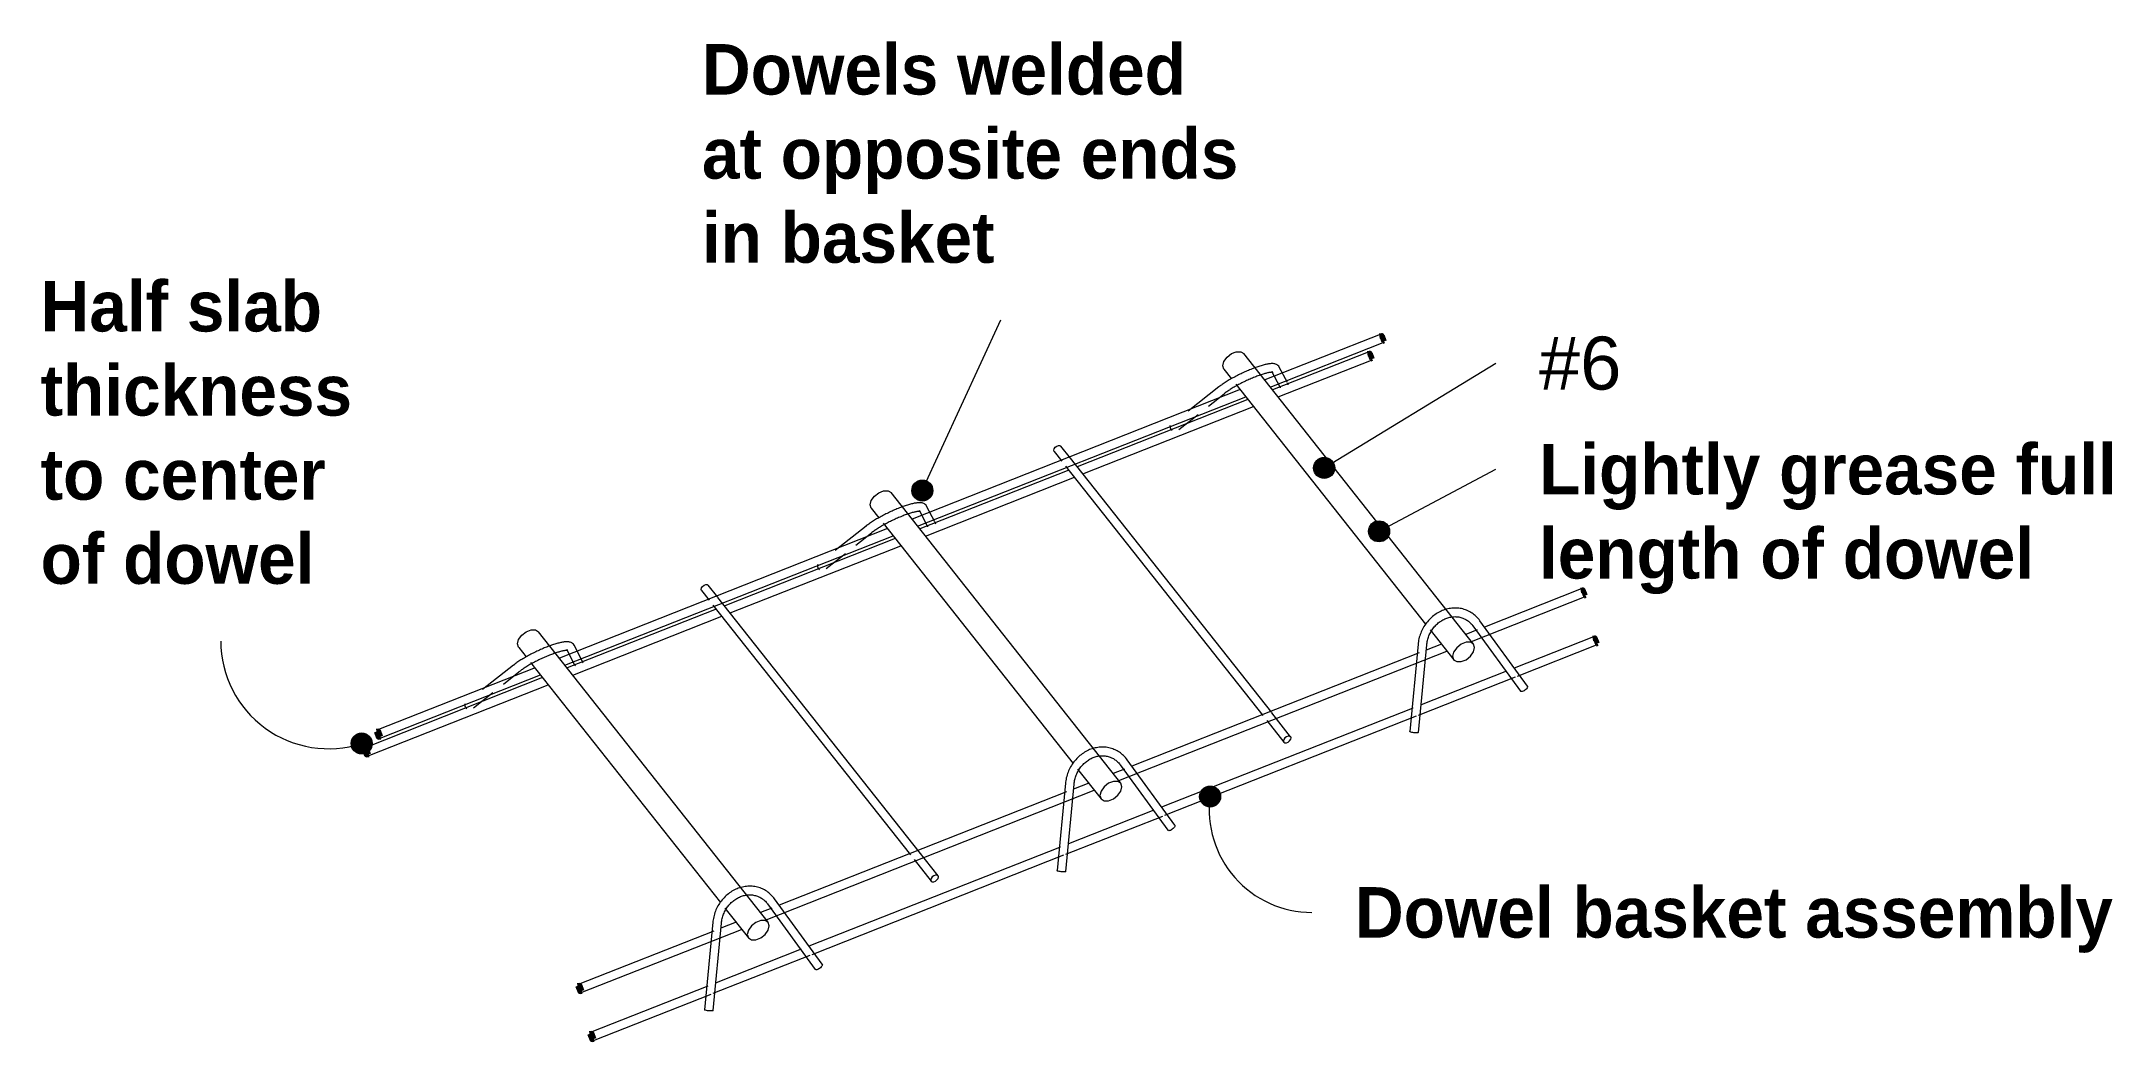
# Model space of a CAD drawing. Header units: inches. Extents: x -19229 to -222, y -6301 to 12387.
# Drawn here: x -1112.4 to -1050.8, y -5622.1 to -5592.4 of the extents above; entities that cross this region are included whole.
import ezdxf

# ---------------------------------------------------------------- set-up
doc = ezdxf.new("R2010")
doc.units = ezdxf.units.IN
doc.header["$MEASUREMENT"] = 0
doc.layers.add('G-ANNO-TEXT', color=231, linetype='Continuous', lineweight=9)
doc.layers.add('S-BEAM', color=12, linetype='Continuous', lineweight=9)
doc.styles.add('Arial_2', font='arial.ttf', dxfattribs={"height": 1.574803})
doc.styles.add('Century Gothic_B_2', font='', dxfattribs={"height": 1.5})
doc.styles.get('Century Gothic_B_2').set_extended_font_data('Century Gothic', bold=True)

msp = doc.modelspace()

# ---------------------------------------------------------------- texts
at = {"layer": 'G-ANNO-TEXT', "color": 147, "lineweight": 20, "char_height": 1.5, "attachment_point": 1, "style": 'Century Gothic_B_2'}
for s, insert, width in [('Dowels welded ', (-1092.74365, -5592.49567), 19.796), ('at opposite ends ', (-1092.74365, -5594.99567), 21.513), ('in basket', (-1092.74365, -5597.49567), 11.3625), ('Half slab ', (-1112.39237, -5599.53802), 11.3625), ('thickness ', (-1112.39237, -5602.03802), 12.2715), ('to center ', (-1112.39237, -5604.53802), 11.9685), ('Lightly grease full ', (-1067.87312, -5604.38124), 22.1695), ('of dowel', (-1112.39237, -5607.03802), 10.807), ('length of dowel', (-1067.87312, -5606.88124), 19.392), ('Dowel basket assembly', (-1073.34212, -5617.55411), 29.593)]:
    msp.add_mtext(s, dxfattribs=dict(at, insert=insert, width=width))
at = {"layer": 'G-ANNO-TEXT', "color": 7, "insert": (-1067.87312, -5601.18948), "char_height": 1.574803, "width": 2.929, "attachment_point": 1, "style": 'Arial_2'}
msp.add_mtext('#6', dxfattribs=at)

# ---------------------------------------------------------------- blocks, each defined once
blk = doc.blocks.new('Dowel bar assembly - Dowel bar assembly-672828-REINFORCING FOUNDATION - 02')
at = {"layer": 'S-BEAM'}
for p, q in [((6923.149, -5601.125), (6919.719, -5602.478)), ((6919.886, -5602.69), (6923.244, -5601.365)), ((6918.51, -5602.158), (6918.735, -5602.444)), ((6925.923, -5610.331), (6919.098, -5601.693)), ((6922.795, -5601.649), (6919.95, -5602.772)), ((6920.117, -5602.983), (6922.889, -5601.889)), ((6920.398, -5602.559), (6920.154, -5602.095)), ((6918.995, -5602.764), (6909.241, -5606.612)), ((6918.355, -5602.687), (6917.443, -5603.409)), ((6918.864, -5602.606), (6924.502, -5609.742)), ((6919.926, -5602.215), (6920.17, -5602.679)), ((6920.186, -5602.701), (6920.169, -5602.675)), ((6920.194, -5602.71), (6920.187, -5602.702)), ((6909.408, -5606.824), (6919.157, -5602.977)), ((6919.221, -5603.059), (6914.153, -5605.059)), ((6914.32, -5605.27), (6919.388, -5603.27)), ((6918.054, -5603.253), (6918.515, -5602.889)), ((6917.171, -5603.952), (6917.739, -5603.502)), ((6913.464, -5604.603), (6913.692, -5604.892)), ((6913.95, -5604.802), (6913.666, -5604.443)), ((6913.903, -5605.157), (6909.473, -5606.905)), ((6913.806, -5605.036), (6919.669, -5612.456)), ((6919.927, -5612.366), (6913.953, -5604.806)), ((6915.446, -5614.465), (6908.621, -5605.827)), ((6909.64, -5607.117), (6914.07, -5605.369)), ((6908.032, -5606.292), (6908.258, -5606.578)), ((6909.449, -5606.349), (6909.693, -5606.813)), ((6909.921, -5606.693), (6909.676, -5606.229)), ((6908.517, -5606.898), (6898.764, -5610.746)), ((6898.931, -5610.958), (6908.679, -5607.111)), ((6907.878, -5606.821), (6906.961, -5607.546)), ((6907.577, -5607.387), (6908.038, -5607.023)), ((6908.386, -5606.74), (6914.025, -5613.877)), ((6908.744, -5607.193), (6903.675, -5609.193)), ((6903.842, -5609.404), (6908.911, -5607.404)), ((6906.693, -5608.086), (6907.262, -5607.636)), ((6902.987, -5608.737), (6903.215, -5609.026)), ((6903.472, -5608.936), (6903.189, -5608.577)), ((6909.449, -5616.5), (6903.476, -5608.94)), ((6925.862, -5610.254), (6929.221, -5608.929)), ((6929.126, -5608.689), (6926.247, -5609.825)), ((6903.426, -5609.291), (6898.995, -5611.039)), ((6899.162, -5611.251), (6903.593, -5609.502)), ((6903.328, -5609.17), (6909.192, -5616.59)), ((6904.968, -5618.599), (6898.143, -5609.961)), ((6924.635, -5609.91), (6925.335, -5610.796)), ((6926.036, -5609.909), (6925.695, -5610.043)), ((6925.906, -5609.786), (6927.319, -5611.73)), ((6927.527, -5611.578), (6926.114, -5609.635)), ((6929.484, -5610.115), (6927.131, -5611.043)), ((6897.555, -5610.426), (6897.781, -5610.712)), ((6898.971, -5610.483), (6899.216, -5610.947)), ((6899.443, -5610.827), (6899.199, -5610.363)), ((6915.386, -5614.388), (6925.134, -5610.542)), ((6924.308, -5610.591), (6915.77, -5613.959)), ((6924.277, -5610.331), (6924.033, -5612.929)), ((6924.289, -5612.953), (6924.533, -5610.355)), ((6924.972, -5610.329), (6924.519, -5610.507)), ((6927.226, -5611.283), (6929.579, -5610.355)), ((6898.267, -5611.327), (6892.989, -5613.409)), ((6898.04, -5611.032), (6893.344, -5612.885)), ((6893.439, -5613.124), (6898.202, -5611.245)), ((6897.401, -5610.955), (6896.484, -5611.68)), ((6897.1, -5611.521), (6897.56, -5611.157)), ((6897.909, -5610.874), (6903.548, -5618.011)), ((6924.291, -5612.441), (6927.167, -5611.306)), ((6926.906, -5611.132), (6924.372, -5612.132)), ((6893.084, -5613.649), (6898.434, -5611.538)), ((6896.216, -5612.22), (6896.785, -5611.77)), ((6927.33, -5611.738), (6927.319, -5611.728)), ((6924.098, -5612.24), (6916.654, -5615.177)), ((6916.748, -5615.417), (6924.232, -5612.464)), ((6919.783, -5612.6), (6920.289, -5613.241)), ((6920.491, -5613.081), (6919.93, -5612.371)), ((6924.134, -5612.226), (6924.1, -5612.239)), ((6917.05, -5615.712), (6915.636, -5613.769)), ((6913.8, -5614.465), (6913.555, -5617.063)), ((6913.811, -5617.087), (6914.056, -5614.489)), ((6914.495, -5614.462), (6914.042, -5614.641)), ((6914.157, -5614.044), (6914.857, -5614.93)), ((6915.558, -5614.043), (6915.217, -5614.177)), ((6915.428, -5613.92), (6916.842, -5615.864)), ((6904.908, -5618.522), (6914.657, -5614.676)), ((6913.83, -5614.725), (6905.292, -5618.093)), ((6913.813, -5616.575), (6916.689, -5615.44)), ((6916.428, -5615.266), (6913.895, -5616.266)), ((6913.657, -5616.36), (6913.623, -5616.373)), ((6916.852, -5615.872), (6916.841, -5615.862)), ((6913.621, -5616.374), (6906.177, -5619.311)), ((6906.271, -5619.551), (6913.754, -5616.598)), ((6909.306, -5616.734), (6909.812, -5617.375)), ((6910.014, -5617.215), (6909.453, -5616.505)), ((6903.68, -5618.178), (6904.38, -5619.064)), ((6905.081, -5618.177), (6904.74, -5618.311)), ((6904.951, -5618.054), (6906.365, -5619.997)), ((6906.573, -5619.846), (6905.159, -5617.902)), ((6899.416, -5620.689), (6904.179, -5618.81)), ((6903.322, -5618.599), (6903.078, -5621.197)), ((6903.334, -5621.221), (6903.578, -5618.623)), ((6904.017, -5618.596), (6903.564, -5618.775)), ((6903.353, -5618.858), (6899.321, -5620.449)), ((6905.951, -5619.4), (6903.418, -5620.399)), ((6903.336, -5620.709), (6906.212, -5619.574)), ((6906.375, -5620.005), (6906.364, -5619.996)), ((6903.179, -5620.494), (6899.679, -5621.875)), ((6899.773, -5622.114), (6903.277, -5620.732))]:
    blk.add_line(p, q, dxfattribs=at)
at = {"layer": 'S-BEAM', "lineweight": 70}
for p, q in [((6923.259, -5601.324), (6923.211, -5601.35)), ((6922.905, -5601.849), (6922.857, -5601.874)), ((6929.237, -5608.889), (6929.189, -5608.914)), ((6929.594, -5610.314), (6929.546, -5610.34))]:
    blk.add_line(p, q, dxfattribs=at)
for points in [[(6923.134, -5601.165, 0), (6923.197, -5601.154, 0), (6923.259, -5601.324, 0)], [(6922.779, -5601.69, 0), (6922.842, -5601.678, 0), (6922.905, -5601.849, 0)], [(6929.111, -5608.73, 0), (6929.174, -5608.718, 0), (6929.237, -5608.889, 0)], [(6929.469, -5610.155, 0), (6929.531, -5610.144, 0), (6929.594, -5610.314, 0)], [(6893.454, -5613.084, 0), (6893.391, -5612.913, 0), (6893.328, -5612.925, 0)], [(6893.328, -5612.925, 0), (6893.391, -5613.096, 0), (6893.454, -5613.084, 0)], [(6893.1, -5613.608, 0), (6893.037, -5613.438, 0), (6892.974, -5613.449, 0)], [(6892.974, -5613.449, 0), (6893.037, -5613.62, 0), (6893.1, -5613.608, 0)], [(6899.431, -5620.649, 0), (6899.368, -5620.478, 0), (6899.306, -5620.49, 0)], [(6899.306, -5620.49, 0), (6899.368, -5620.66, 0), (6899.431, -5620.649, 0)], [(6899.789, -5622.074, 0), (6899.726, -5621.903, 0), (6899.663, -5621.915, 0)], [(6899.663, -5621.915, 0), (6899.726, -5622.086, 0), (6899.789, -5622.074, 0)]]:
    blk.add_polyline3d(points, dxfattribs=at)
at = {"layer": 'S-BEAM'}
for points in [[(6920.154, -5602.095, 0), (6920.135, -5602.067, 0), (6920.113, -5602.045, 0), (6920.089, -5602.028, 0), (6920.066, -5602.015, 0), (6920.043, -5602.007, 0), (6920.02, -5602.001, 0), (6919.998, -5601.997, 0), (6919.976, -5601.994, 0), (6919.954, -5601.993, 0), (6919.932, -5601.993, 0), (6919.909, -5601.994, 0), (6919.886, -5601.996, 0), (6919.862, -5601.999, 0), (6919.837, -5602.002, 0), (6919.812, -5602.006, 0), (6919.785, -5602.011, 0), (6919.758, -5602.017, 0), (6919.731, -5602.023, 0), (6919.702, -5602.03, 0), (6919.673, -5602.037, 0), (6919.642, -5602.046, 0), (6919.612, -5602.055, 0), (6919.58, -5602.064, 0), (6919.548, -5602.075, 0), (6919.515, -5602.086, 0), (6919.482, -5602.097, 0), (6919.448, -5602.109, 0), (6919.413, -5602.122, 0), (6919.379, -5602.135, 0), (6919.343, -5602.149, 0), (6919.308, -5602.163, 0), (6919.272, -5602.177, 0), (6919.236, -5602.193, 0), (6919.199, -5602.208, 0), (6919.163, -5602.224, 0), (6919.127, -5602.24, 0), (6919.09, -5602.257, 0), (6919.053, -5602.274, 0), (6919.017, -5602.292, 0), (6918.981, -5602.309, 0), (6918.945, -5602.327, 0), (6918.909, -5602.345, 0), (6918.873, -5602.364, 0), (6918.838, -5602.382, 0), (6918.803, -5602.401, 0), (6918.769, -5602.42, 0), (6918.735, -5602.439, 0), (6918.702, -5602.458, 0), (6918.669, -5602.477, 0), (6918.637, -5602.496, 0), (6918.605, -5602.515, 0), (6918.575, -5602.534, 0), (6918.545, -5602.553, 0), (6918.516, -5602.572, 0), (6918.487, -5602.591, 0), (6918.46, -5602.61, 0), (6918.434, -5602.629, 0), (6918.408, -5602.647, 0), (6918.384, -5602.665, 0), (6918.36, -5602.683, 0), (6918.355, -5602.687, 0)], [(6918.476, -5602.055, 0), (6918.509, -5601.927, 0), (6918.6, -5601.799, 0), (6918.731, -5601.696, 0), (6918.877, -5601.638, 0), (6919.008, -5601.638, 0), (6919.099, -5601.694, 0)], [(6918.51, -5602.158, 0), (6918.509, -5602.157, 0), (6918.476, -5602.055, 0)], [(6919.966, -5602.252, 0), (6919.964, -5602.252, 0), (6919.96, -5602.251, 0), (6919.952, -5602.251, 0), (6919.943, -5602.25, 0), (6919.931, -5602.251, 0), (6919.917, -5602.251, 0), (6919.902, -5602.253, 0), (6919.885, -5602.255, 0), (6919.866, -5602.258, 0), (6919.846, -5602.261, 0), (6919.825, -5602.265, 0), (6919.802, -5602.27, 0), (6919.778, -5602.276, 0), (6919.753, -5602.282, 0), (6919.727, -5602.289, 0), (6919.7, -5602.297, 0), (6919.672, -5602.305, 0), (6919.643, -5602.314, 0), (6919.613, -5602.324, 0), (6919.583, -5602.334, 0), (6919.552, -5602.345, 0), (6919.52, -5602.357, 0), (6919.488, -5602.369, 0), (6919.455, -5602.381, 0), (6919.422, -5602.394, 0), (6919.388, -5602.408, 0), (6919.354, -5602.422, 0), (6919.32, -5602.436, 0), (6919.285, -5602.451, 0), (6919.251, -5602.467, 0), (6919.216, -5602.482, 0), (6919.181, -5602.498, 0), (6919.147, -5602.515, 0), (6919.112, -5602.531, 0), (6919.078, -5602.548, 0), (6919.044, -5602.565, 0), (6919.01, -5602.583, 0), (6918.976, -5602.6, 0), (6918.943, -5602.618, 0), (6918.91, -5602.636, 0), (6918.878, -5602.653, 0), (6918.846, -5602.671, 0), (6918.815, -5602.689, 0), (6918.785, -5602.707, 0), (6918.755, -5602.725, 0), (6918.726, -5602.743, 0), (6918.698, -5602.76, 0), (6918.671, -5602.778, 0), (6918.645, -5602.795, 0), (6918.62, -5602.812, 0), (6918.595, -5602.829, 0), (6918.572, -5602.846, 0), (6918.55, -5602.862, 0), (6918.529, -5602.878, 0), (6918.515, -5602.889, 0)], [(6920.4, -5602.563, 0), (6920.41, -5602.594, 0), (6920.412, -5602.624, 0)], [(6916.928, -5603.933, 0), (6916.917, -5603.903, 0), (6916.913, -5603.873, 0), (6916.916, -5603.845, 0), (6916.926, -5603.823, 0)], [(6916.966, -5603.985, 0), (6916.945, -5603.961, 0), (6916.928, -5603.933, 0)], [(6913.453, -5604.568, 0), (6913.464, -5604.524, 0), (6913.495, -5604.48, 0), (6913.54, -5604.444, 0), (6913.59, -5604.424, 0), (6913.635, -5604.424, 0), (6913.667, -5604.444, 0)], [(6913.464, -5604.603, 0), (6913.464, -5604.603, 0), (6913.453, -5604.568, 0)], [(6907.999, -5606.189, 0), (6908.031, -5606.061, 0), (6908.122, -5605.933, 0), (6908.254, -5605.83, 0), (6908.399, -5605.772, 0), (6908.531, -5605.772, 0), (6908.621, -5605.828, 0)], [(6909.676, -5606.229, 0), (6909.658, -5606.201, 0), (6909.636, -5606.179, 0), (6909.612, -5606.162, 0), (6909.588, -5606.149, 0), (6909.565, -5606.141, 0), (6909.543, -5606.135, 0), (6909.521, -5606.131, 0), (6909.499, -5606.128, 0), (6909.477, -5606.127, 0), (6909.455, -5606.127, 0), (6909.432, -5606.128, 0), (6909.408, -5606.13, 0), (6909.384, -5606.132, 0), (6909.36, -5606.136, 0), (6909.334, -5606.14, 0), (6909.308, -5606.145, 0), (6909.281, -5606.15, 0), (6909.253, -5606.157, 0), (6909.225, -5606.164, 0), (6909.195, -5606.171, 0), (6909.165, -5606.18, 0), (6909.134, -5606.189, 0), (6909.103, -5606.198, 0), (6909.071, -5606.209, 0), (6909.038, -5606.219, 0), (6909.004, -5606.231, 0), (6908.97, -5606.243, 0), (6908.936, -5606.256, 0), (6908.901, -5606.269, 0), (6908.866, -5606.282, 0), (6908.83, -5606.297, 0), (6908.794, -5606.311, 0), (6908.758, -5606.326, 0), (6908.722, -5606.342, 0), (6908.686, -5606.358, 0), (6908.649, -5606.374, 0), (6908.613, -5606.391, 0), (6908.576, -5606.408, 0), (6908.54, -5606.426, 0), (6908.503, -5606.443, 0), (6908.467, -5606.461, 0), (6908.431, -5606.479, 0), (6908.396, -5606.498, 0), (6908.361, -5606.516, 0), (6908.326, -5606.535, 0), (6908.291, -5606.554, 0), (6908.257, -5606.573, 0), (6908.224, -5606.592, 0), (6908.191, -5606.611, 0), (6908.159, -5606.63, 0), (6908.128, -5606.649, 0), (6908.097, -5606.668, 0), (6908.067, -5606.687, 0), (6908.038, -5606.706, 0), (6908.01, -5606.725, 0), (6907.983, -5606.744, 0), (6907.956, -5606.762, 0), (6907.931, -5606.781, 0), (6907.906, -5606.799, 0), (6907.883, -5606.817, 0), (6907.878, -5606.821, 0)], [(6908.032, -5606.292, 0), (6908.031, -5606.291, 0), (6907.999, -5606.189, 0)], [(6909.488, -5606.386, 0), (6909.487, -5606.386, 0), (6909.482, -5606.385, 0), (6909.475, -5606.384, 0), (6909.465, -5606.384, 0), (6909.454, -5606.384, 0), (6909.44, -5606.385, 0), (6909.425, -5606.387, 0), (6909.407, -5606.389, 0), (6909.389, -5606.392, 0), (6909.369, -5606.395, 0), (6909.347, -5606.399, 0), (6909.324, -5606.404, 0), (6909.301, -5606.41, 0), (6909.275, -5606.416, 0), (6909.249, -5606.423, 0), (6909.222, -5606.431, 0), (6909.194, -5606.439, 0), (6909.165, -5606.448, 0), (6909.136, -5606.458, 0), (6909.105, -5606.468, 0), (6909.074, -5606.479, 0), (6909.042, -5606.49, 0), (6909.01, -5606.502, 0), (6908.977, -5606.515, 0), (6908.944, -5606.528, 0), (6908.91, -5606.542, 0), (6908.877, -5606.556, 0), (6908.842, -5606.57, 0), (6908.808, -5606.585, 0), (6908.773, -5606.6, 0), (6908.739, -5606.616, 0), (6908.704, -5606.632, 0), (6908.669, -5606.648, 0), (6908.635, -5606.665, 0), (6908.6, -5606.682, 0), (6908.566, -5606.699, 0), (6908.532, -5606.717, 0), (6908.499, -5606.734, 0), (6908.466, -5606.752, 0), (6908.433, -5606.77, 0), (6908.401, -5606.787, 0), (6908.369, -5606.805, 0), (6908.338, -5606.823, 0), (6908.307, -5606.841, 0), (6908.278, -5606.859, 0), (6908.249, -5606.877, 0), (6908.221, -5606.894, 0), (6908.194, -5606.912, 0), (6908.167, -5606.929, 0), (6908.142, -5606.946, 0), (6908.118, -5606.963, 0), (6908.095, -5606.98, 0), (6908.073, -5606.996, 0), (6908.052, -5607.012, 0), (6908.038, -5607.023, 0)], [(6909.716, -5606.844, 0), (6909.709, -5606.836, 0), (6909.691, -5606.809, 0)], [(6909.922, -5606.697, 0), (6909.933, -5606.728, 0), (6909.935, -5606.758, 0)], [(6906.45, -5608.067, 0), (6906.439, -5608.036, 0), (6906.435, -5608.006, 0), (6906.439, -5607.979, 0), (6906.448, -5607.957, 0)], [(6906.488, -5608.118, 0), (6906.467, -5608.095, 0), (6906.45, -5608.067, 0)], [(6902.975, -5608.702, 0), (6902.986, -5608.658, 0), (6903.018, -5608.614, 0), (6903.063, -5608.578, 0), (6903.113, -5608.558, 0), (6903.158, -5608.558, 0), (6903.189, -5608.578, 0)], [(6902.987, -5608.737, 0), (6902.986, -5608.737, 0), (6902.975, -5608.702, 0)], [(6925.757, -5609.34, 0), (6925.719, -5609.324, 0), (6925.681, -5609.309, 0), (6925.643, -5609.297, 0), (6925.604, -5609.286, 0), (6925.564, -5609.276, 0), (6925.524, -5609.269, 0), (6925.484, -5609.263, 0), (6925.443, -5609.259, 0), (6925.402, -5609.257, 0), (6925.361, -5609.257, 0), (6925.32, -5609.259, 0), (6925.279, -5609.262, 0), (6925.238, -5609.267, 0), (6925.197, -5609.274, 0), (6925.156, -5609.282, 0), (6925.116, -5609.292, 0), (6925.076, -5609.304, 0), (6925.036, -5609.318, 0), (6924.997, -5609.333, 0), (6924.958, -5609.35, 0), (6924.92, -5609.368, 0), (6924.882, -5609.388, 0), (6924.846, -5609.41, 0), (6924.81, -5609.433, 0), (6924.774, -5609.457, 0), (6924.74, -5609.483, 0), (6924.706, -5609.51, 0), (6924.674, -5609.538, 0), (6924.642, -5609.568, 0), (6924.612, -5609.599, 0), (6924.582, -5609.631, 0), (6924.554, -5609.664, 0), (6924.526, -5609.698, 0), (6924.5, -5609.733, 0), (6924.476, -5609.769, 0), (6924.452, -5609.806, 0), (6924.43, -5609.844, 0), (6924.409, -5609.883, 0), (6924.39, -5609.922, 0), (6924.372, -5609.962, 0), (6924.355, -5610.003, 0), (6924.34, -5610.044, 0), (6924.326, -5610.086, 0), (6924.314, -5610.128, 0), (6924.303, -5610.17, 0), (6924.294, -5610.213, 0), (6924.287, -5610.256, 0), (6924.281, -5610.299, 0), (6924.277, -5610.331, 0)], [(6924.533, -5610.355, 0), (6924.537, -5610.321, 0), (6924.542, -5610.288, 0), (6924.548, -5610.254, 0), (6924.556, -5610.22, 0), (6924.565, -5610.187, 0), (6924.575, -5610.153, 0), (6924.586, -5610.12, 0), (6924.598, -5610.088, 0), (6924.611, -5610.056, 0), (6924.626, -5610.024, 0), (6924.642, -5609.993, 0), (6924.659, -5609.963, 0), (6924.676, -5609.933, 0), (6924.695, -5609.904, 0), (6924.715, -5609.875, 0), (6924.736, -5609.848, 0), (6924.758, -5609.821, 0), (6924.78, -5609.795, 0), (6924.803, -5609.77, 0), (6924.828, -5609.746, 0), (6924.853, -5609.723, 0), (6924.878, -5609.702, 0), (6924.904, -5609.681, 0), (6924.931, -5609.661, 0), (6924.959, -5609.643, 0), (6924.986, -5609.625, 0), (6925.015, -5609.609, 0), (6925.044, -5609.594, 0), (6925.073, -5609.58, 0), (6925.102, -5609.568, 0), (6925.132, -5609.557, 0), (6925.162, -5609.547, 0), (6925.192, -5609.538, 0), (6925.222, -5609.531, 0), (6925.252, -5609.525, 0), (6925.282, -5609.52, 0), (6925.312, -5609.517, 0), (6925.342, -5609.515, 0), (6925.372, -5609.514, 0), (6925.402, -5609.515, 0), (6925.432, -5609.517, 0), (6925.461, -5609.52, 0), (6925.49, -5609.524, 0), (6925.519, -5609.53, 0), (6925.547, -5609.537, 0), (6925.575, -5609.545, 0), (6925.602, -5609.554, 0), (6925.629, -5609.565, 0), (6925.649, -5609.574, 0)], [(6925.649, -5609.574, 0), (6925.675, -5609.586, 0), (6925.7, -5609.6, 0), (6925.725, -5609.615, 0), (6925.749, -5609.631, 0), (6925.773, -5609.649, 0), (6925.796, -5609.667, 0), (6925.818, -5609.687, 0), (6925.839, -5609.707, 0), (6925.859, -5609.729, 0), (6925.879, -5609.751, 0), (6925.897, -5609.775, 0), (6925.906, -5609.786, 0)], [(6926.114, -5609.635, 0), (6926.089, -5609.602, 0), (6926.062, -5609.57, 0), (6926.035, -5609.54, 0), (6926.006, -5609.511, 0), (6925.976, -5609.483, 0), (6925.945, -5609.457, 0), (6925.913, -5609.432, 0), (6925.879, -5609.409, 0), (6925.845, -5609.387, 0), (6925.81, -5609.367, 0), (6925.774, -5609.348, 0), (6925.757, -5609.34, 0)], [(6897.522, -5610.323, 0), (6897.554, -5610.195, 0), (6897.645, -5610.067, 0), (6897.776, -5609.964, 0), (6897.922, -5609.906, 0), (6898.053, -5609.905, 0), (6898.144, -5609.962, 0)], [(6899.199, -5610.363, 0), (6899.18, -5610.335, 0), (6899.158, -5610.313, 0), (6899.135, -5610.296, 0), (6899.111, -5610.283, 0), (6899.088, -5610.275, 0), (6899.065, -5610.269, 0), (6899.043, -5610.265, 0), (6899.021, -5610.262, 0), (6898.999, -5610.261, 0), (6898.977, -5610.261, 0), (6898.954, -5610.262, 0), (6898.931, -5610.264, 0), (6898.907, -5610.266, 0), (6898.882, -5610.27, 0), (6898.857, -5610.274, 0), (6898.831, -5610.279, 0), (6898.804, -5610.284, 0), (6898.776, -5610.291, 0), (6898.747, -5610.298, 0), (6898.718, -5610.305, 0), (6898.688, -5610.314, 0), (6898.657, -5610.323, 0), (6898.625, -5610.332, 0), (6898.593, -5610.342, 0), (6898.56, -5610.353, 0), (6898.527, -5610.365, 0), (6898.493, -5610.377, 0), (6898.459, -5610.39, 0), (6898.424, -5610.403, 0), (6898.389, -5610.416, 0), (6898.353, -5610.431, 0), (6898.317, -5610.445, 0), (6898.281, -5610.46, 0), (6898.245, -5610.476, 0), (6898.208, -5610.492, 0), (6898.172, -5610.508, 0), (6898.135, -5610.525, 0), (6898.099, -5610.542, 0), (6898.062, -5610.559, 0), (6898.026, -5610.577, 0), (6897.99, -5610.595, 0), (6897.954, -5610.613, 0), (6897.918, -5610.632, 0), (6897.883, -5610.65, 0), (6897.848, -5610.669, 0), (6897.814, -5610.688, 0), (6897.78, -5610.707, 0), (6897.747, -5610.726, 0), (6897.714, -5610.745, 0), (6897.682, -5610.764, 0), (6897.65, -5610.783, 0), (6897.62, -5610.802, 0), (6897.59, -5610.821, 0), (6897.561, -5610.84, 0), (6897.533, -5610.859, 0), (6897.505, -5610.878, 0), (6897.479, -5610.896, 0), (6897.453, -5610.915, 0), (6897.429, -5610.933, 0), (6897.406, -5610.951, 0), (6897.401, -5610.955, 0)], [(6897.555, -5610.426, 0), (6897.554, -5610.425, 0), (6897.522, -5610.323, 0)], [(6899.011, -5610.52, 0), (6899.009, -5610.52, 0), (6899.005, -5610.519, 0), (6898.998, -5610.518, 0), (6898.988, -5610.518, 0), (6898.976, -5610.518, 0), (6898.963, -5610.519, 0), (6898.947, -5610.521, 0), (6898.93, -5610.523, 0), (6898.911, -5610.525, 0), (6898.891, -5610.529, 0), (6898.87, -5610.533, 0), (6898.847, -5610.538, 0), (6898.823, -5610.544, 0), (6898.798, -5610.55, 0), (6898.772, -5610.557, 0), (6898.745, -5610.565, 0), (6898.717, -5610.573, 0), (6898.688, -5610.582, 0), (6898.658, -5610.592, 0), (6898.628, -5610.602, 0), (6898.597, -5610.613, 0), (6898.565, -5610.624, 0), (6898.533, -5610.636, 0), (6898.5, -5610.649, 0), (6898.467, -5610.662, 0), (6898.433, -5610.676, 0), (6898.399, -5610.69, 0), (6898.365, -5610.704, 0), (6898.33, -5610.719, 0), (6898.296, -5610.734, 0), (6898.261, -5610.75, 0), (6898.227, -5610.766, 0), (6898.192, -5610.782, 0), (6898.157, -5610.799, 0), (6898.123, -5610.816, 0), (6898.089, -5610.833, 0), (6898.055, -5610.85, 0), (6898.021, -5610.868, 0), (6897.988, -5610.886, 0), (6897.955, -5610.903, 0), (6897.923, -5610.921, 0), (6897.891, -5610.939, 0), (6897.86, -5610.957, 0), (6897.83, -5610.975, 0), (6897.8, -5610.993, 0), (6897.771, -5611.011, 0), (6897.743, -5611.028, 0), (6897.716, -5611.046, 0), (6897.69, -5611.063, 0), (6897.665, -5611.08, 0), (6897.641, -5611.097, 0), (6897.617, -5611.113, 0), (6897.595, -5611.13, 0), (6897.575, -5611.145, 0), (6897.56, -5611.157, 0)], [(6925.956, -5610.434, 0), (6925.924, -5610.332, 0), (6925.833, -5610.275, 0), (6925.702, -5610.276, 0), (6925.556, -5610.333, 0), (6925.425, -5610.436, 0), (6925.334, -5610.565, 0), (6925.302, -5610.692, 0)], [(6925.302, -5610.692, 0), (6925.334, -5610.795, 0), (6925.425, -5610.851, 0), (6925.556, -5610.851, 0), (6925.702, -5610.793, 0), (6925.833, -5610.69, 0), (6925.924, -5610.562, 0), (6925.956, -5610.434, 0)], [(6899.239, -5610.978, 0), (6899.232, -5610.97, 0), (6899.214, -5610.943, 0)], [(6899.445, -5610.831, 0), (6899.455, -5610.862, 0), (6899.457, -5610.891, 0)], [(6927.527, -5611.578, 0), (6927.528, -5611.58, 0), (6927.532, -5611.594, 0), (6927.529, -5611.613, 0), (6927.518, -5611.634, 0), (6927.501, -5611.657, 0), (6927.478, -5611.679, 0), (6927.452, -5611.7, 0), (6927.424, -5611.718, 0), (6927.396, -5611.731, 0), (6927.37, -5611.739, 0), (6927.347, -5611.741, 0), (6927.33, -5611.738, 0)], [(6895.973, -5612.201, 0), (6895.962, -5612.17, 0), (6895.958, -5612.14, 0), (6895.961, -5612.113, 0), (6895.971, -5612.091, 0)], [(6896.01, -5612.252, 0), (6895.99, -5612.229, 0), (6895.973, -5612.201, 0)], [(6920.503, -5613.117, 0), (6920.492, -5613.081, 0), (6920.46, -5613.062, 0), (6920.415, -5613.062, 0), (6920.365, -5613.082, 0), (6920.32, -5613.117, 0), (6920.289, -5613.161, 0), (6920.278, -5613.205, 0)], [(6920.278, -5613.205, 0), (6920.289, -5613.241, 0), (6920.32, -5613.26, 0), (6920.365, -5613.26, 0), (6920.415, -5613.24, 0), (6920.46, -5613.205, 0), (6920.492, -5613.16, 0), (6920.503, -5613.117, 0)], [(6924.045, -5612.94, 0), (6924.035, -5612.934, 0), (6924.033, -5612.928, 0)], [(6924.289, -5612.953, 0), (6924.288, -5612.955, 0), (6924.281, -5612.96, 0), (6924.266, -5612.964, 0), (6924.244, -5612.966, 0), (6924.215, -5612.967, 0), (6924.184, -5612.966, 0), (6924.15, -5612.963, 0), (6924.118, -5612.959, 0), (6924.088, -5612.953, 0), (6924.063, -5612.947, 0), (6924.045, -5612.94, 0)], [(6915.279, -5613.474, 0), (6915.242, -5613.458, 0), (6915.204, -5613.443, 0), (6915.166, -5613.431, 0), (6915.126, -5613.42, 0), (6915.087, -5613.41, 0), (6915.047, -5613.403, 0), (6915.006, -5613.397, 0), (6914.966, -5613.393, 0), (6914.925, -5613.391, 0), (6914.884, -5613.391, 0), (6914.843, -5613.392, 0), (6914.801, -5613.396, 0), (6914.76, -5613.401, 0), (6914.72, -5613.408, 0), (6914.679, -5613.416, 0), (6914.638, -5613.426, 0), (6914.598, -5613.438, 0), (6914.559, -5613.452, 0), (6914.519, -5613.467, 0), (6914.481, -5613.484, 0), (6914.443, -5613.502, 0), (6914.405, -5613.522, 0), (6914.368, -5613.544, 0), (6914.332, -5613.567, 0), (6914.297, -5613.591, 0), (6914.262, -5613.617, 0), (6914.229, -5613.644, 0), (6914.196, -5613.672, 0), (6914.165, -5613.702, 0), (6914.134, -5613.733, 0), (6914.105, -5613.765, 0), (6914.076, -5613.798, 0), (6914.049, -5613.832, 0), (6914.023, -5613.867, 0), (6913.998, -5613.903, 0), (6913.975, -5613.94, 0), (6913.953, -5613.978, 0), (6913.932, -5614.017, 0), (6913.912, -5614.056, 0), (6913.894, -5614.096, 0), (6913.878, -5614.137, 0), (6913.863, -5614.178, 0), (6913.849, -5614.22, 0), (6913.837, -5614.262, 0), (6913.826, -5614.304, 0), (6913.817, -5614.347, 0), (6913.809, -5614.39, 0), (6913.803, -5614.433, 0), (6913.8, -5614.465, 0)], [(6914.056, -5614.489, 0), (6914.059, -5614.455, 0), (6914.065, -5614.421, 0), (6914.071, -5614.388, 0), (6914.078, -5614.354, 0), (6914.087, -5614.32, 0), (6914.097, -5614.287, 0), (6914.108, -5614.254, 0), (6914.121, -5614.222, 0), (6914.134, -5614.19, 0), (6914.149, -5614.158, 0), (6914.164, -5614.127, 0), (6914.181, -5614.096, 0), (6914.199, -5614.067, 0), (6914.218, -5614.038, 0), (6914.238, -5614.009, 0), (6914.258, -5613.982, 0), (6914.28, -5613.955, 0), (6914.303, -5613.929, 0), (6914.326, -5613.904, 0), (6914.35, -5613.88, 0), (6914.375, -5613.857, 0), (6914.401, -5613.835, 0), (6914.427, -5613.815, 0), (6914.454, -5613.795, 0), (6914.481, -5613.776, 0), (6914.509, -5613.759, 0), (6914.537, -5613.743, 0), (6914.566, -5613.728, 0), (6914.595, -5613.714, 0), (6914.625, -5613.702, 0), (6914.654, -5613.691, 0), (6914.684, -5613.681, 0), (6914.714, -5613.672, 0), (6914.744, -5613.665, 0), (6914.775, -5613.659, 0), (6914.805, -5613.654, 0), (6914.835, -5613.651, 0), (6914.865, -5613.649, 0), (6914.895, -5613.648, 0), (6914.925, -5613.649, 0), (6914.954, -5613.65, 0), (6914.984, -5613.654, 0), (6915.013, -5613.658, 0), (6915.041, -5613.664, 0), (6915.07, -5613.671, 0), (6915.097, -5613.679, 0), (6915.125, -5613.688, 0), (6915.152, -5613.699, 0), (6915.172, -5613.707, 0)], [(6915.172, -5613.707, 0), (6915.198, -5613.72, 0), (6915.223, -5613.734, 0), (6915.248, -5613.749, 0), (6915.272, -5613.765, 0), (6915.295, -5613.783, 0), (6915.318, -5613.801, 0), (6915.34, -5613.82, 0), (6915.361, -5613.841, 0), (6915.382, -5613.862, 0), (6915.401, -5613.885, 0), (6915.42, -5613.908, 0), (6915.428, -5613.92, 0)], [(6915.636, -5613.769, 0), (6915.611, -5613.736, 0), (6915.585, -5613.704, 0), (6915.557, -5613.674, 0), (6915.529, -5613.645, 0), (6915.499, -5613.617, 0), (6915.468, -5613.591, 0), (6915.435, -5613.566, 0), (6915.402, -5613.543, 0), (6915.368, -5613.521, 0), (6915.332, -5613.501, 0), (6915.296, -5613.482, 0), (6915.279, -5613.474, 0)], [(6915.479, -5614.568, 0), (6915.447, -5614.466, 0), (6915.356, -5614.409, 0), (6915.224, -5614.41, 0), (6915.079, -5614.467, 0), (6914.947, -5614.57, 0), (6914.857, -5614.698, 0), (6914.824, -5614.826, 0)], [(6914.824, -5614.826, 0), (6914.857, -5614.929, 0), (6914.947, -5614.985, 0), (6915.079, -5614.985, 0), (6915.224, -5614.927, 0), (6915.356, -5614.824, 0), (6915.447, -5614.696, 0), (6915.479, -5614.568, 0)], [(6917.05, -5615.712, 0), (6917.051, -5615.714, 0), (6917.055, -5615.728, 0), (6917.051, -5615.747, 0), (6917.04, -5615.768, 0), (6917.023, -5615.791, 0), (6917.001, -5615.813, 0), (6916.975, -5615.834, 0), (6916.947, -5615.852, 0), (6916.918, -5615.865, 0), (6916.892, -5615.873, 0), (6916.869, -5615.875, 0), (6916.852, -5615.872, 0)], [(6904.802, -5617.608, 0), (6904.765, -5617.592, 0), (6904.727, -5617.577, 0), (6904.688, -5617.564, 0), (6904.649, -5617.553, 0), (6904.609, -5617.544, 0), (6904.569, -5617.537, 0), (6904.529, -5617.531, 0), (6904.488, -5617.527, 0), (6904.447, -5617.525, 0), (6904.406, -5617.525, 0), (6904.365, -5617.526, 0), (6904.324, -5617.53, 0), (6904.283, -5617.535, 0), (6904.242, -5617.541, 0), (6904.201, -5617.55, 0), (6904.161, -5617.56, 0), (6904.121, -5617.572, 0), (6904.081, -5617.586, 0), (6904.042, -5617.601, 0), (6904.003, -5617.618, 0), (6903.965, -5617.636, 0), (6903.928, -5617.656, 0), (6903.891, -5617.678, 0), (6903.855, -5617.701, 0), (6903.819, -5617.725, 0), (6903.785, -5617.751, 0), (6903.751, -5617.778, 0), (6903.719, -5617.806, 0), (6903.687, -5617.836, 0), (6903.657, -5617.867, 0), (6903.627, -5617.899, 0), (6903.599, -5617.932, 0), (6903.572, -5617.966, 0), (6903.546, -5618.001, 0), (6903.521, -5618.037, 0), (6903.497, -5618.074, 0), (6903.475, -5618.112, 0), (6903.454, -5618.151, 0), (6903.435, -5618.19, 0), (6903.417, -5618.23, 0), (6903.4, -5618.271, 0), (6903.385, -5618.312, 0), (6903.371, -5618.353, 0), (6903.359, -5618.396, 0), (6903.349, -5618.438, 0), (6903.339, -5618.481, 0), (6903.332, -5618.524, 0), (6903.326, -5618.567, 0), (6903.322, -5618.599, 0)], [(6910.025, -5617.25, 0), (6910.014, -5617.215, 0), (6909.983, -5617.196, 0), (6909.938, -5617.196, 0), (6909.888, -5617.216, 0), (6909.843, -5617.251, 0), (6909.811, -5617.295, 0), (6909.8, -5617.339, 0)], [(6909.8, -5617.339, 0), (6909.811, -5617.374, 0), (6909.843, -5617.394, 0), (6909.888, -5617.394, 0), (6909.938, -5617.374, 0), (6909.983, -5617.338, 0), (6910.014, -5617.294, 0), (6910.025, -5617.25, 0)], [(6913.568, -5617.074, 0), (6913.557, -5617.068, 0), (6913.556, -5617.062, 0)], [(6913.811, -5617.087, 0), (6913.811, -5617.089, 0), (6913.804, -5617.094, 0), (6913.789, -5617.098, 0), (6913.766, -5617.1, 0), (6913.738, -5617.101, 0), (6913.706, -5617.099, 0), (6913.673, -5617.097, 0), (6913.64, -5617.092, 0), (6913.61, -5617.087, 0), (6913.586, -5617.081, 0), (6913.568, -5617.074, 0)], [(6903.578, -5618.623, 0), (6903.582, -5618.589, 0), (6903.587, -5618.555, 0), (6903.593, -5618.521, 0), (6903.601, -5618.488, 0), (6903.61, -5618.454, 0), (6903.62, -5618.421, 0), (6903.631, -5618.388, 0), (6903.643, -5618.356, 0), (6903.657, -5618.324, 0), (6903.671, -5618.292, 0), (6903.687, -5618.261, 0), (6903.704, -5618.23, 0), (6903.722, -5618.201, 0), (6903.74, -5618.171, 0), (6903.76, -5618.143, 0), (6903.781, -5618.115, 0), (6903.803, -5618.089, 0), (6903.825, -5618.063, 0), (6903.849, -5618.038, 0), (6903.873, -5618.014, 0), (6903.898, -5617.991, 0), (6903.923, -5617.969, 0), (6903.95, -5617.949, 0), (6903.976, -5617.929, 0), (6904.004, -5617.91, 0), (6904.032, -5617.893, 0), (6904.06, -5617.877, 0), (6904.089, -5617.862, 0), (6904.118, -5617.848, 0), (6904.147, -5617.836, 0), (6904.177, -5617.825, 0), (6904.207, -5617.815, 0), (6904.237, -5617.806, 0), (6904.267, -5617.799, 0), (6904.297, -5617.793, 0), (6904.327, -5617.788, 0), (6904.358, -5617.785, 0), (6904.388, -5617.783, 0), (6904.418, -5617.782, 0), (6904.447, -5617.782, 0), (6904.477, -5617.784, 0), (6904.506, -5617.787, 0), (6904.535, -5617.792, 0), (6904.564, -5617.798, 0), (6904.592, -5617.804, 0), (6904.62, -5617.813, 0), (6904.647, -5617.822, 0), (6904.674, -5617.833, 0), (6904.694, -5617.841, 0)], [(6904.694, -5617.841, 0), (6904.72, -5617.854, 0), (6904.746, -5617.868, 0), (6904.77, -5617.883, 0), (6904.795, -5617.899, 0), (6904.818, -5617.916, 0), (6904.841, -5617.935, 0), (6904.863, -5617.954, 0), (6904.884, -5617.975, 0), (6904.904, -5617.996, 0), (6904.924, -5618.019, 0), (6904.942, -5618.042, 0), (6904.951, -5618.054, 0)], [(6905.159, -5617.902, 0), (6905.134, -5617.87, 0), (6905.108, -5617.838, 0), (6905.08, -5617.808, 0), (6905.051, -5617.779, 0), (6905.021, -5617.751, 0), (6904.99, -5617.725, 0), (6904.958, -5617.7, 0), (6904.925, -5617.677, 0), (6904.89, -5617.655, 0), (6904.855, -5617.635, 0), (6904.819, -5617.616, 0), (6904.802, -5617.608, 0)], [(6905.002, -5618.702, 0), (6904.969, -5618.6, 0), (6904.878, -5618.543, 0), (6904.747, -5618.544, 0), (6904.601, -5618.601, 0), (6904.47, -5618.704, 0), (6904.379, -5618.832, 0), (6904.347, -5618.96, 0)], [(6904.347, -5618.96, 0), (6904.379, -5619.063, 0), (6904.47, -5619.119, 0), (6904.601, -5619.119, 0), (6904.747, -5619.061, 0), (6904.878, -5618.958, 0), (6904.969, -5618.83, 0), (6905.002, -5618.702, 0)], [(6906.573, -5619.846, 0), (6906.574, -5619.848, 0), (6906.577, -5619.862, 0), (6906.574, -5619.881, 0), (6906.563, -5619.902, 0), (6906.546, -5619.925, 0), (6906.523, -5619.947, 0), (6906.497, -5619.968, 0), (6906.469, -5619.986, 0), (6906.441, -5619.999, 0), (6906.415, -5620.007, 0), (6906.392, -5620.009, 0), (6906.375, -5620.005, 0)], [(6903.09, -5621.208, 0), (6903.08, -5621.202, 0), (6903.078, -5621.196, 0)], [(6903.334, -5621.221, 0), (6903.333, -5621.223, 0), (6903.326, -5621.228, 0), (6903.311, -5621.231, 0), (6903.289, -5621.234, 0), (6903.261, -5621.234, 0), (6903.229, -5621.233, 0), (6903.195, -5621.231, 0), (6903.163, -5621.226, 0), (6903.133, -5621.221, 0), (6903.108, -5621.215, 0), (6903.09, -5621.208, 0)]]:
    blk.add_polyline3d(points, dxfattribs=at)

# ---------------------------------------------------------------- hatches: boundary and pattern name
at = {"layer": 'G-ANNO-TEXT'}
h = msp.add_hatch(color=7, dxfattribs=at)
edge = h.paths.add_edge_path(flags=0)
edge.add_arc((-1074.25655, -5605.09324), 0.3125, 0, 360)
at = {"layer": 'G-ANNO-TEXT', "lineweight": 20}
h = msp.add_hatch(color=147, dxfattribs=at)
edge = h.paths.add_edge_path(flags=0)
edge.add_arc((-1086.19577, -5605.76578), 0.3125, 0, 360)
h = msp.add_hatch(color=147, dxfattribs=at)
edge = h.paths.add_edge_path(flags=0)
edge.add_arc((-1072.62568, -5606.97735), 0.3125, 0, 360)
h = msp.add_hatch(color=147, dxfattribs=at)
edge = h.paths.add_edge_path(flags=0)
edge.add_arc((-1102.85379, -5613.28256), 0.3125, 0, 360)
h = msp.add_hatch(color=147, dxfattribs=at)
edge = h.paths.add_edge_path(flags=0)
edge.add_arc((-1077.64489, -5614.86111), 0.3125, 0, 360)

# ---------------------------------------------------------------- linework, layer by layer
at = {"layer": 'G-ANNO-TEXT', "color": 147, "lineweight": 20}
for p, q in [((-1086.19577, -5605.76578), (-1083.85876, -5600.6947)), ((-1072.62568, -5606.97735), (-1069.15312, -5605.13124))]:
    msp.add_line(p, q, dxfattribs=at)
at = {"layer": 'G-ANNO-TEXT', "color": 7}
msp.add_line((-1074.25655, -5605.09324), (-1069.15312, -5601.97688), dxfattribs=at)
msp.add_circle((-1074.25655, -5605.09324), 0.3125, dxfattribs=at)
at = {"layer": 'G-ANNO-TEXT', "color": 147, "lineweight": 20}
for centre in [(-1086.19577, -5605.76578), (-1072.62568, -5606.97735), (-1102.85379, -5613.28256), (-1077.64489, -5614.86111)]:
    msp.add_circle(centre, 0.3125, dxfattribs=at)
for centre, radius, start, end in [((-1103.83999, -5610.23784), 3.20045, 180, 287.9473427), ((-1074.62212, -5615.2557), 3.04841, 172.5627876, 270)]:
    msp.add_arc(centre, radius, start, end, dxfattribs=at)

# ---------------------------------------------------------------- block references
at = {"layer": 'S-BEAM', "lineweight": 70}
msp.add_blockref('Dowel bar assembly - Dowel bar assembly-672828-REINFORCING FOUNDATION - 02', (-7995.74312, 0), dxfattribs=at)

msp.set_redraw_order([(e.dxf.handle, doc.entitydb.next_handle()) for e in msp.query("TEXT MTEXT ATTDEF DIMENSION ARC_DIMENSION")])  # texts and dimensions are drawn at this point

doc.saveas('drawing.dxf')
